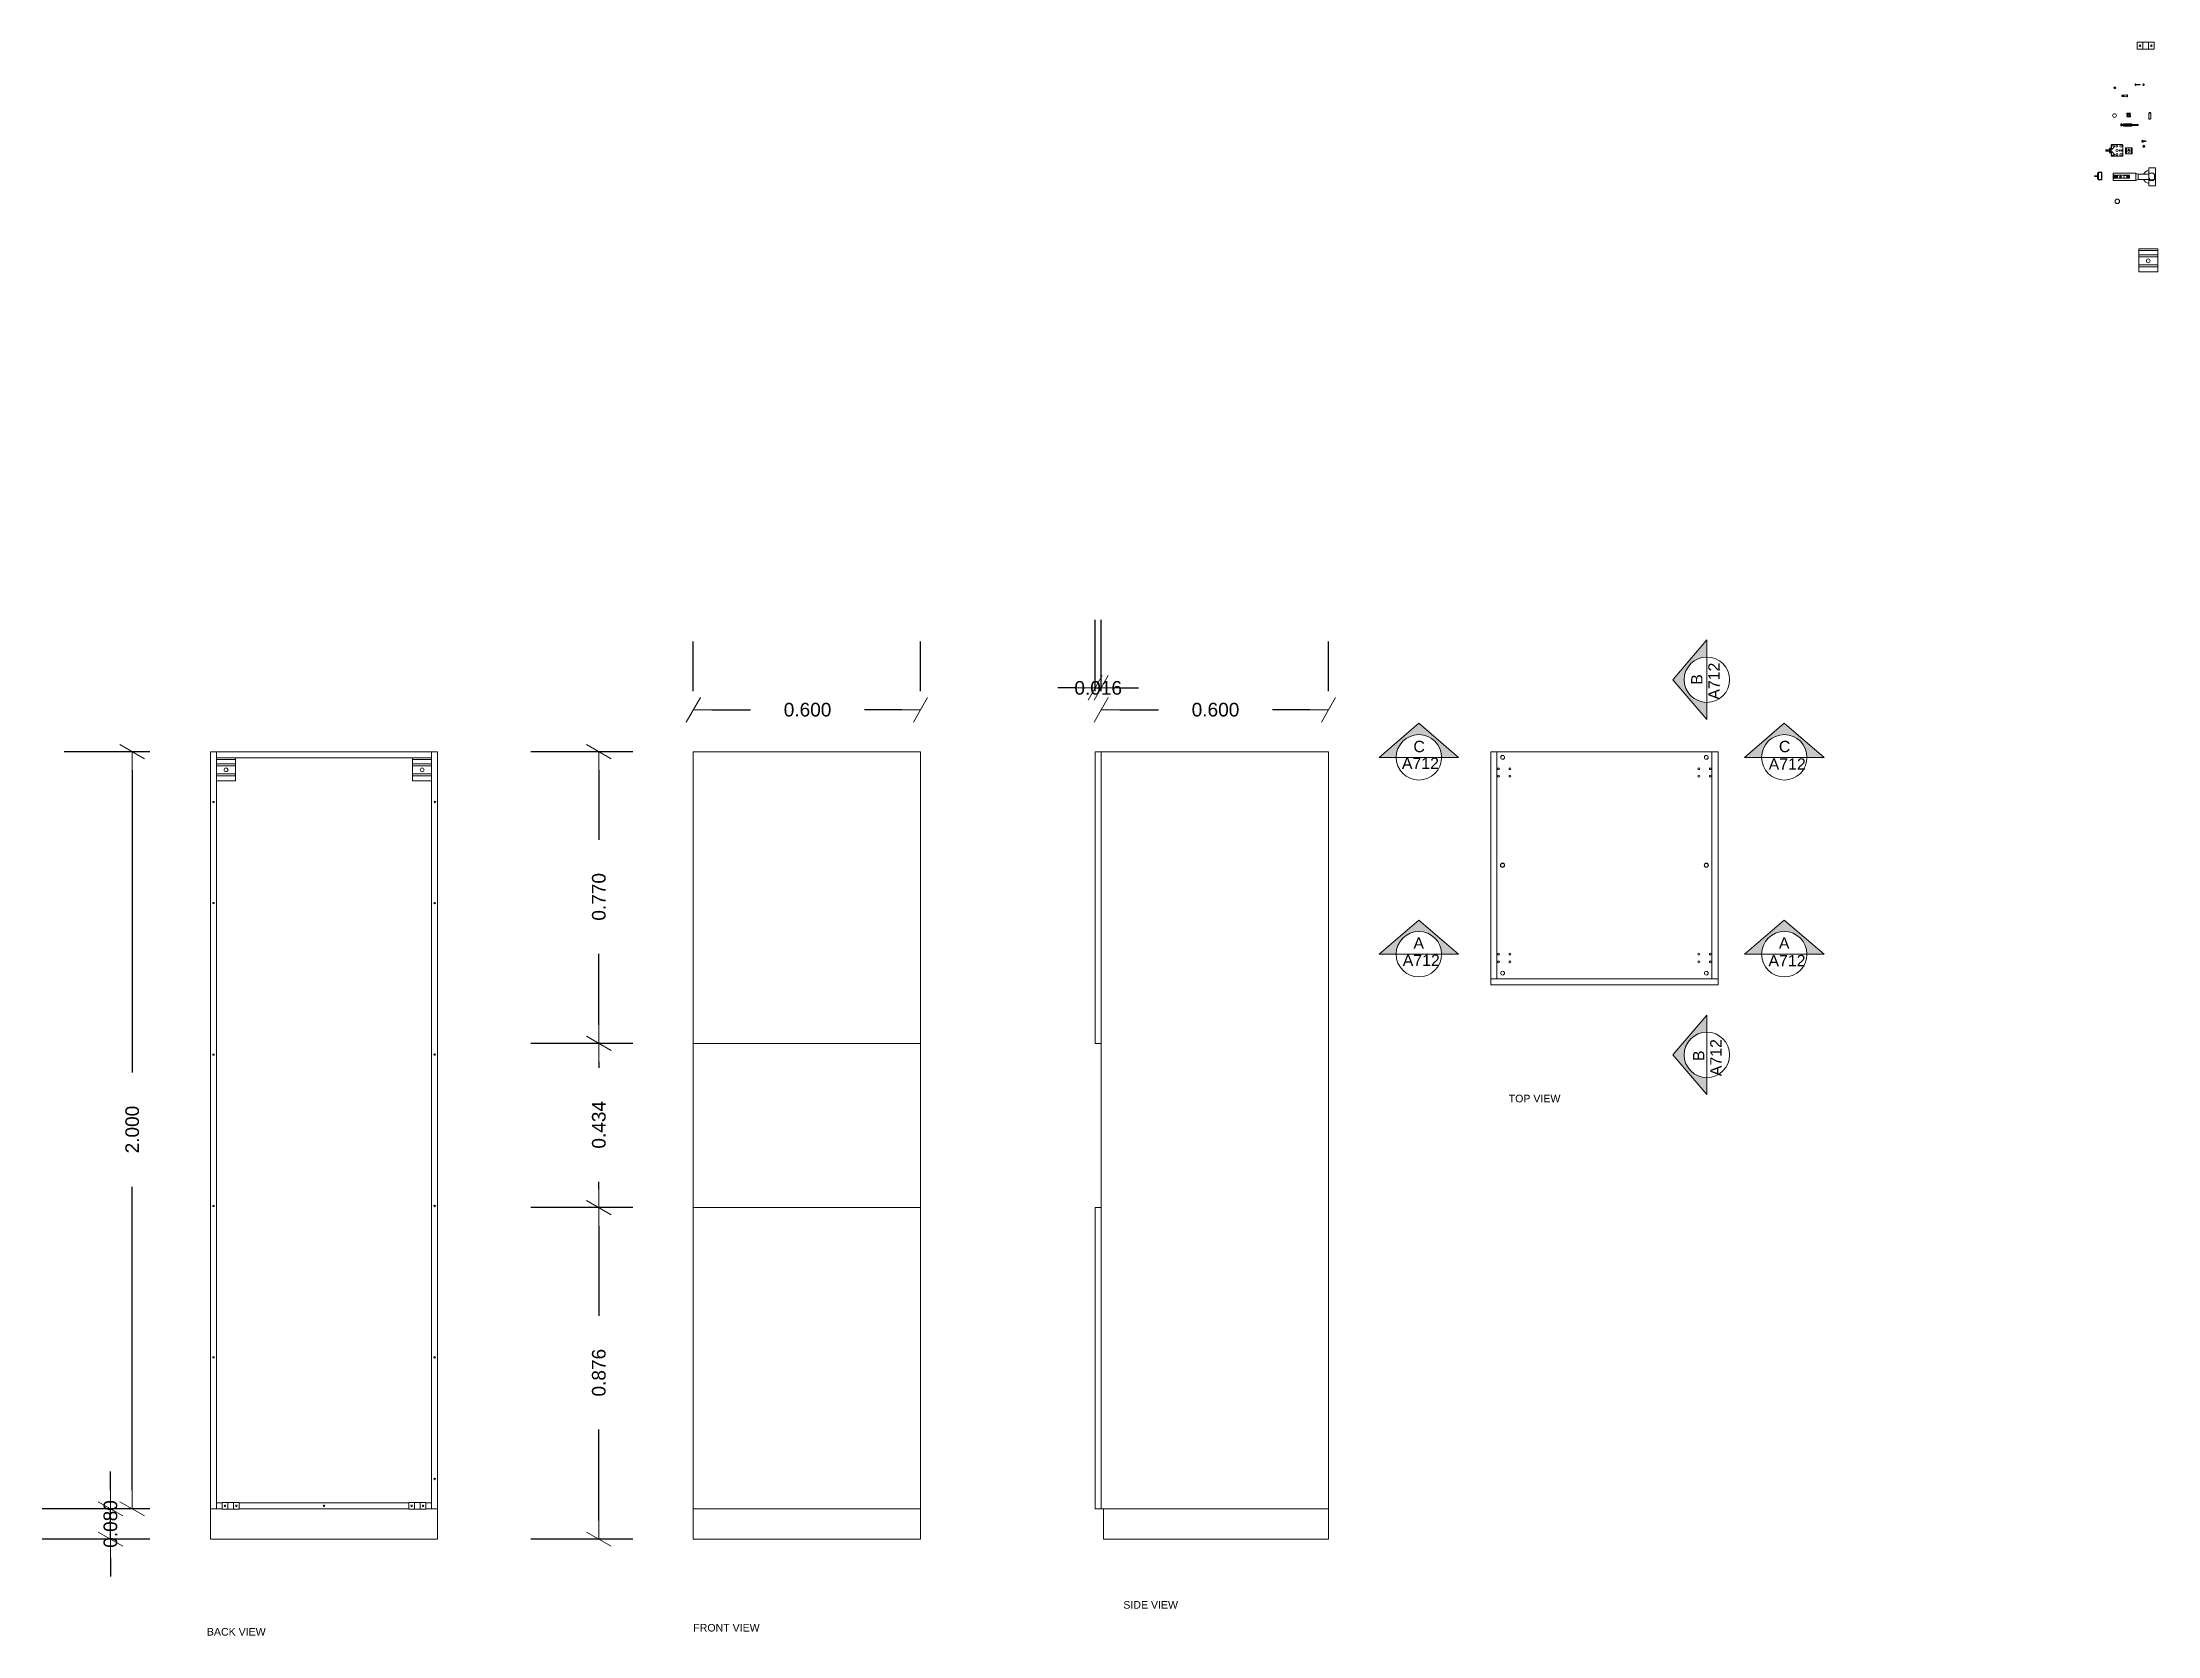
# Model space of a CAD drawing. Header units: centimetres. Extents: x -9.9 to 12.1, y -14.8 to 2.1.
# Drawn here: x -9.94 to -4.35, y -14.79 to -10.58 of the extents above; entities that cross this region are included whole.
import ezdxf

# ---------------------------------------------------------------- set-up
doc = ezdxf.new("R2010")
doc.units = ezdxf.units.CM
doc.header["$MEASUREMENT"] = 0
for name, color, linetype, lineweight in [('0_Num_Penna__7', 7, 'Continuous', 18), ('Layer1_Num_Penna__3', 3, 'Continuous', 18), ('symbol_Num_Penna__7', 7, 'Continuous', 18), ('VITE_Num_Penna__7', 7, 'Continuous', 18)]:
    doc.layers.add(name, color=color, linetype=linetype, lineweight=lineweight)
doc.layers.add('A-ANNO-DIMS', color=7, linetype='Continuous')
doc.styles.add('GENERATED_STYLE_1', font='Arial.ttf')
doc.dimstyles.new('GENERATED_STYLE__1', dxfattribs={"dimtxt": 0.036, "dimasz": 0.04914, "dimexe": 0.18, "dimexo": 0.16, "dimgap": 0.09, "dimtad": 0, "dimtih": 1, "dimtoh": 1, "dimdec": 3, "dimzin": 0, "dimdsep": 46, "dimtxsty": 'GENERATED_STYLE_1', "dimblk": 'ARROWHEAD_2', "dimblk1": 'ARROWHEAD_2', "dimblk2": 'ARROWHEAD_2', "dimcen": 0.09, "dimclrd": 3, "dimclre": 3, "dimclrt": 3, "dimadec": 0, "dimazin": 0, "dimtfac": 1, "dimtdec": 4, "dimtmove": 0, "dimatfit": 3, "dimfxl": 1, "dimtolj": 1, "dimtzin": 0, "dimarcsym": 0})
doc.dimstyles.new('GENERATED_STYLE__2', dxfattribs={"dimtxt": 0.036, "dimasz": 0.04914, "dimexe": 0.18, "dimexo": 0.16, "dimgap": 0.09, "dimtad": 0, "dimdec": 3, "dimzin": 0, "dimdsep": 46, "dimtxsty": 'GENERATED_STYLE_1', "dimblk": 'ARROWHEAD_2', "dimblk1": 'ARROWHEAD_2', "dimblk2": 'ARROWHEAD_2', "dimcen": 0.09, "dimclrd": 3, "dimclre": 3, "dimclrt": 3, "dimadec": 0, "dimazin": 0, "dimtfac": 1, "dimtdec": 4, "dimtmove": 0, "dimatfit": 3, "dimfxl": 1, "dimtolj": 1, "dimtzin": 0, "dimarcsym": 0})

msp = doc.modelspace()

# ---------------------------------------------------------------- texts
at = {"layer": 'Layer1_Num_Penna__3', "color": 3, "linetype": 'Continuous', "lineweight": 18, "char_height": 0.02, "attachment_point": 1, "style": 'GENERATED_STYLE_1'}
for s, insert in [('\\A1;TOP VIEW', (-6.0635, -13.3603)), ('\\A1;SIDE VIEW', (-7.0812, -14.6978)), ('\\A1;BACK VIEW', (-9.5015, -14.7689)), ('\\A1;FRONT VIEW', (-8.217, -14.7582))]:
    msp.add_mtext(s, dxfattribs=dict(at, insert=insert))
at = {"layer": 'symbol_Num_Penna__7', "color": 7, "linetype": 'Continuous', "lineweight": 18, "char_height": 0.03, "attachment_point": 3, "rotation": 90, "style": 'GENERATED_STYLE_1'}
for s, insert in [('\\A1;A712', (-5.5364, -12.2188)), ('\\A1;B', (-5.5817, -12.2493)), ('\\A1;A712', (-5.5313, -13.2133)), ('\\A1;B', (-5.5769, -13.2433))]:
    msp.add_mtext(s, dxfattribs=dict(at, insert=insert))
at = {"layer": 'symbol_Num_Penna__7', "color": 7, "linetype": 'Continuous', "lineweight": 18, "char_height": 0.03, "attachment_point": 1, "style": 'GENERATED_STYLE_1'}
for s, insert in [('\\A1;C', (-6.3151, -12.4254)), ('\\A1;C', (-5.3499, -12.4254)), ('\\A1;A712', (-6.3456, -12.4698)), ('\\A1;A712', (-5.3769, -12.4717)), ('\\A1;A', (-6.3151, -12.9447)), ('\\A1;A', (-5.3499, -12.9447)), ('\\A1;A712', (-6.3433, -12.9901)), ('\\A1;A712', (-5.3775, -12.991))]:
    msp.add_mtext(s, dxfattribs=dict(at, insert=insert))

# ---------------------------------------------------------------- blocks, each defined once
blk = doc.blocks.new('ARROWHEAD_2')
at = {"color": 0, "linetype": 'Continuous', "lineweight": 0}
for p, q in [((0, 0), (-1, 0)), ((-0.38, -0.66), (0.38, 0.66))]:
    blk.add_line(p, q, dxfattribs=at)
blk = doc.blocks.new('*D9')
at = {"layer": 'A-ANNO-DIMS', "color": 3, "linetype": 'Continuous', "lineweight": -2, "transparency": 16777216}
for p, q in [((-9.7562, -14.4049), (-9.7562, -14.3558)), ((-9.6521, -14.4541), (-9.9362, -14.4541)), ((-9.7562, -14.5341), (-9.7562, -14.4541)), ((-9.6521, -14.5341), (-9.9362, -14.5341)), ((-9.7562, -14.5832), (-9.7562, -14.6324))]:
    blk.add_line(p, q, dxfattribs=at)
at = {"layer": 'Defpoints', "color": 0, "linetype": 'Continuous', "transparency": 16777216}
for p in [(-9.7562, -14.4541), (-9.4921, -14.4541), (-9.4921, -14.5341)]:
    blk.add_point(p, dxfattribs=at)
at = {"layer": 'A-ANNO-DIMS', "color": 3, "linetype": 'Continuous', "lineweight": -2, "transparency": 16777216, "xscale": 0.04913996149449043, "yscale": 0.04913996149449043, "zscale": 0.04913996149449043}
for p, rotation in [((-9.7562, -14.4541), 270), ((-9.7562, -14.5341), 90)]:
    blk.add_blockref('ARROWHEAD_2', p, dxfattribs=dict(at, rotation=rotation))
at = {"layer": 'A-ANNO-DIMS', "color": 3, "linetype": 'Continuous', "lineweight": 18, "transparency": 16777216, "insert": (-9.7562, -14.4941), "char_height": 0.036, "attachment_point": 5, "rotation": 90, "style": 'GENERATED_STYLE_1'}
blk.add_mtext('\\A1;0.080', dxfattribs=at)
blk = doc.blocks.new('*D10')
at = {"layer": 'A-ANNO-DIMS', "color": 3, "linetype": 'Continuous', "lineweight": -2, "transparency": 16777216}
for p, q in [((-9.6521, -12.4541), (-9.8786, -12.4541)), ((-9.6986, -12.5032), (-9.6986, -13.3011)), ((-9.6986, -14.4049), (-9.6986, -13.6034)), ((-9.6521, -14.4541), (-9.8786, -14.4541))]:
    blk.add_line(p, q, dxfattribs=at)
at = {"layer": 'Defpoints', "color": 0, "linetype": 'Continuous', "transparency": 16777216}
for p in [(-9.6986, -12.4541), (-9.4921, -12.4541), (-9.4921, -14.4541)]:
    blk.add_point(p, dxfattribs=at)
at = {"layer": 'A-ANNO-DIMS', "color": 3, "linetype": 'Continuous', "lineweight": -2, "transparency": 16777216, "xscale": 0.04913996149449043, "yscale": 0.04913996149449043, "zscale": 0.04913996149449043}
for p, rotation in [((-9.6986, -12.4541), 90), ((-9.6986, -14.4541), 270)]:
    blk.add_blockref('ARROWHEAD_2', p, dxfattribs=dict(at, rotation=rotation))
at = {"layer": 'A-ANNO-DIMS', "color": 3, "linetype": 'Continuous', "lineweight": 18, "transparency": 16777216, "insert": (-9.6986, -13.4523), "char_height": 0.036, "attachment_point": 5, "rotation": 90, "style": 'GENERATED_STYLE_1'}
blk.add_mtext('\\A1;2.000', dxfattribs=at)
blk = doc.blocks.new('*D11')
at = {"layer": 'A-ANNO-DIMS', "color": 3, "linetype": 'Continuous', "lineweight": -2, "transparency": 16777216}
for p, q in [((-8.377, -13.6585), (-8.6463, -13.6585)), ((-8.4663, -13.7076), (-8.4663, -13.9441)), ((-8.4663, -14.4849), (-8.4663, -14.2449)), ((-8.377, -14.5341), (-8.6463, -14.5341))]:
    blk.add_line(p, q, dxfattribs=at)
at = {"layer": 'Defpoints', "color": 0, "linetype": 'Continuous', "transparency": 16777216}
for p in [(-8.4663, -13.6585), (-8.217, -13.6585), (-8.217, -14.5341)]:
    blk.add_point(p, dxfattribs=at)
at = {"layer": 'A-ANNO-DIMS', "color": 3, "linetype": 'Continuous', "lineweight": -2, "transparency": 16777216, "xscale": 0.04913996149449043, "yscale": 0.04913996149449043, "zscale": 0.04913996149449043}
for p, rotation in [((-8.4663, -13.6585), 90), ((-8.4663, -14.5341), 270)]:
    blk.add_blockref('ARROWHEAD_2', p, dxfattribs=dict(at, rotation=rotation))
at = {"layer": 'A-ANNO-DIMS', "color": 3, "linetype": 'Continuous', "lineweight": 18, "transparency": 16777216, "insert": (-8.4663, -14.0945), "char_height": 0.036, "attachment_point": 5, "rotation": 90, "style": 'GENERATED_STYLE_1'}
blk.add_mtext('\\A1;0.876', dxfattribs=at)
blk = doc.blocks.new('*D12')
at = {"layer": 'A-ANNO-DIMS', "color": 3, "linetype": 'Continuous', "lineweight": -2, "transparency": 16777216}
for p, q in [((-8.377, -13.2245), (-8.6463, -13.2245)), ((-8.4663, -13.2736), (-8.4663, -13.2893)), ((-8.4663, -13.6093), (-8.4663, -13.5901)), ((-8.377, -13.6585), (-8.6463, -13.6585))]:
    blk.add_line(p, q, dxfattribs=at)
at = {"layer": 'Defpoints', "color": 0, "linetype": 'Continuous', "transparency": 16777216}
for p in [(-8.4663, -13.2245), (-8.217, -13.2245), (-8.217, -13.6585)]:
    blk.add_point(p, dxfattribs=at)
at = {"layer": 'A-ANNO-DIMS', "color": 3, "linetype": 'Continuous', "lineweight": -2, "transparency": 16777216, "xscale": 0.04913996149449043, "yscale": 0.04913996149449043, "zscale": 0.04913996149449043}
for p, rotation in [((-8.4663, -13.2245), 90), ((-8.4663, -13.6585), 270)]:
    blk.add_blockref('ARROWHEAD_2', p, dxfattribs=dict(at, rotation=rotation))
at = {"layer": 'A-ANNO-DIMS', "color": 3, "linetype": 'Continuous', "lineweight": 18, "transparency": 16777216, "insert": (-8.4663, -13.4397), "char_height": 0.036, "attachment_point": 5, "rotation": 90, "style": 'GENERATED_STYLE_1'}
blk.add_mtext('\\A1;0.434', dxfattribs=at)
blk = doc.blocks.new('*D13')
at = {"layer": 'A-ANNO-DIMS', "color": 3, "linetype": 'Continuous', "lineweight": -2, "transparency": 16777216}
for p, q in [((-8.377, -12.4541), (-8.6463, -12.4541)), ((-8.4663, -12.5032), (-8.4663, -12.6871)), ((-8.4663, -13.1753), (-8.4663, -12.9879)), ((-8.377, -13.2245), (-8.6463, -13.2245))]:
    blk.add_line(p, q, dxfattribs=at)
at = {"layer": 'Defpoints', "color": 0, "linetype": 'Continuous', "transparency": 16777216}
for p in [(-8.4663, -12.4541), (-8.217, -12.4541), (-8.217, -13.2245)]:
    blk.add_point(p, dxfattribs=at)
at = {"layer": 'A-ANNO-DIMS', "color": 3, "linetype": 'Continuous', "lineweight": -2, "transparency": 16777216, "xscale": 0.04913996149449043, "yscale": 0.04913996149449043, "zscale": 0.04913996149449043}
for p, rotation in [((-8.4663, -12.4541), 90), ((-8.4663, -13.2245), 270)]:
    blk.add_blockref('ARROWHEAD_2', p, dxfattribs=dict(at, rotation=rotation))
at = {"layer": 'A-ANNO-DIMS', "color": 3, "linetype": 'Continuous', "lineweight": 18, "transparency": 16777216, "insert": (-8.4663, -12.8375), "char_height": 0.036, "attachment_point": 5, "rotation": 90, "style": 'GENERATED_STYLE_1'}
blk.add_mtext('\\A1;0.770', dxfattribs=at)
blk = doc.blocks.new('*D14')
at = {"layer": 'A-ANNO-DIMS', "color": 3, "linetype": 'Continuous', "lineweight": -2, "transparency": 16777216}
for p, q in [((-7.1556, -12.2941), (-7.1556, -12.1057)), ((-7.1396, -12.2941), (-7.1396, -12.1057)), ((-7.2048, -12.2857), (-7.2539, -12.2857)), ((-7.1556, -12.2857), (-7.1396, -12.2857)), ((-7.0905, -12.2857), (-7.0414, -12.2857))]:
    blk.add_line(p, q, dxfattribs=at)
at = {"layer": 'Defpoints', "color": 0, "linetype": 'Continuous', "transparency": 16777216}
for p in [(-7.1396, -12.2857), (-7.1556, -12.4541), (-7.1396, -12.4541)]:
    blk.add_point(p, dxfattribs=at)
at = {"layer": 'A-ANNO-DIMS', "color": 3, "linetype": 'Continuous', "lineweight": -2, "transparency": 16777216, "xscale": 0.04913996149449043, "yscale": 0.04913996149449043, "zscale": 0.04913996149449043}
blk.add_blockref('ARROWHEAD_2', (-7.1556, -12.2857), dxfattribs=at)
at = {"layer": 'A-ANNO-DIMS', "color": 3, "linetype": 'Continuous', "lineweight": -2, "transparency": 16777216, "xscale": 0.04913996149449043, "yscale": 0.04913996149449043, "zscale": 0.04913996149449043, "rotation": 180}
blk.add_blockref('ARROWHEAD_2', (-7.1396, -12.2857), dxfattribs=at)
at = {"layer": 'A-ANNO-DIMS', "color": 3, "linetype": 'Continuous', "lineweight": 18, "transparency": 16777216, "insert": (-7.1476, -12.2857), "char_height": 0.036, "attachment_point": 5, "style": 'GENERATED_STYLE_1'}
blk.add_mtext('\\A1;0.016', dxfattribs=at)
blk = doc.blocks.new('*D15')
at = {"layer": 'A-ANNO-DIMS', "color": 3, "linetype": 'Continuous', "lineweight": -2, "transparency": 16777216}
for p, q in [((-7.1396, -12.2941), (-7.1396, -12.1633)), ((-6.5396, -12.2941), (-6.5396, -12.1633)), ((-7.0905, -12.3433), (-6.9882, -12.3433)), ((-6.5888, -12.3433), (-6.6874, -12.3433))]:
    blk.add_line(p, q, dxfattribs=at)
at = {"layer": 'Defpoints', "color": 0, "linetype": 'Continuous', "transparency": 16777216}
for p in [(-6.5396, -12.3433), (-7.1396, -12.4541), (-6.5396, -12.4541)]:
    blk.add_point(p, dxfattribs=at)
at = {"layer": 'A-ANNO-DIMS', "color": 3, "linetype": 'Continuous', "lineweight": -2, "transparency": 16777216, "xscale": 0.04913996149449043, "yscale": 0.04913996149449043, "zscale": 0.04913996149449043, "rotation": 180}
blk.add_blockref('ARROWHEAD_2', (-7.1396, -12.3433), dxfattribs=at)
at = {"layer": 'A-ANNO-DIMS', "color": 3, "linetype": 'Continuous', "lineweight": -2, "transparency": 16777216, "xscale": 0.04913996149449043, "yscale": 0.04913996149449043, "zscale": 0.04913996149449043}
blk.add_blockref('ARROWHEAD_2', (-6.5396, -12.3433), dxfattribs=at)
at = {"layer": 'A-ANNO-DIMS', "color": 3, "linetype": 'Continuous', "lineweight": 18, "transparency": 16777216, "insert": (-6.8378, -12.3433), "char_height": 0.036, "attachment_point": 5, "style": 'GENERATED_STYLE_1'}
blk.add_mtext('\\A1;0.600', dxfattribs=at)
blk = doc.blocks.new('*D16')
at = {"layer": 'A-ANNO-DIMS', "color": 3, "linetype": 'Continuous', "lineweight": -2, "transparency": 16777216}
for p, q in [((-8.217, -12.2941), (-8.217, -12.1633)), ((-7.617, -12.2941), (-7.617, -12.1633)), ((-8.1679, -12.3433), (-8.0656, -12.3433)), ((-7.6662, -12.3433), (-7.7648, -12.3433))]:
    blk.add_line(p, q, dxfattribs=at)
at = {"layer": 'Defpoints', "color": 0, "linetype": 'Continuous', "transparency": 16777216}
for p in [(-7.617, -12.3433), (-8.217, -12.4541), (-7.617, -12.4541)]:
    blk.add_point(p, dxfattribs=at)
at = {"layer": 'A-ANNO-DIMS', "color": 3, "linetype": 'Continuous', "lineweight": -2, "transparency": 16777216, "xscale": 0.04913996149449043, "yscale": 0.04913996149449043, "zscale": 0.04913996149449043, "rotation": 180}
blk.add_blockref('ARROWHEAD_2', (-8.217, -12.3433), dxfattribs=at)
at = {"layer": 'A-ANNO-DIMS', "color": 3, "linetype": 'Continuous', "lineweight": -2, "transparency": 16777216, "xscale": 0.04913996149449043, "yscale": 0.04913996149449043, "zscale": 0.04913996149449043}
blk.add_blockref('ARROWHEAD_2', (-7.617, -12.3433), dxfattribs=at)
at = {"layer": 'A-ANNO-DIMS', "color": 3, "linetype": 'Continuous', "lineweight": 18, "transparency": 16777216, "insert": (-7.9152, -12.3433), "char_height": 0.036, "attachment_point": 5, "style": 'GENERATED_STYLE_1'}
blk.add_mtext('\\A1;0.600', dxfattribs=at)

# ---------------------------------------------------------------- dimensions: what is measured, and where the dimension line sits
at = {"layer": 'A-ANNO-DIMS', "color": 3, "linetype": 'Continuous', "lineweight": 18}
for base, p1, p2, picture, middle in [((-7.1396, -12.2857), (-7.1556, -12.4541), (-7.1396, -12.4541), '*D14', (-7.1476, -12.2857)), ((-7.617, -12.3433), (-8.217, -12.4541), (-7.617, -12.4541), '*D16', (-7.9152, -12.3433)), ((-6.5396, -12.3433), (-7.1396, -12.4541), (-6.5396, -12.4541), '*D15', (-6.8378, -12.3433))]:
    dim = msp.add_linear_dim(base=base, p1=p1, p2=p2, dimstyle='GENERATED_STYLE__1', dxfattribs=at)
    dim.commit()
    dim.dimension.update_dxf_attribs({"geometry": picture, "text_midpoint": middle, "dimtype": 160})
for base, p1, p2, picture, middle in [((-9.6986, -12.4541), (-9.4921, -14.4541), (-9.4921, -12.4541), '*D10', (-9.6986, -13.4523)), ((-8.4663, -12.4541), (-8.217, -13.2245), (-8.217, -12.4541), '*D13', (-8.4663, -12.8375)), ((-8.4663, -13.2245), (-8.217, -13.6585), (-8.217, -13.2245), '*D12', (-8.4663, -13.4397)), ((-8.4663, -13.6585), (-8.217, -14.5341), (-8.217, -13.6585), '*D11', (-8.4663, -14.0945)), ((-9.7562, -14.4541), (-9.4921, -14.5341), (-9.4921, -14.4541), '*D9', (-9.7562, -14.4941))]:
    dim = msp.add_linear_dim(base=base, p1=p1, p2=p2, angle=90, dimstyle='GENERATED_STYLE__2', dxfattribs=at)
    dim.commit()
    dim.dimension.update_dxf_attribs({"geometry": picture, "text_midpoint": middle, "dimtype": 160, "text_rotation": 90})

# ---------------------------------------------------------------- hatches: boundary and pattern name
at = {"layer": 'symbol_Num_Penna__7', "linetype": 'Continuous', "lineweight": 18}
for points in [[(-5.5402, -12.324, -1), (-5.5402, -12.204), (-5.5402, -12.159), (-5.6302, -12.264), (-5.5402, -12.369)], [(-6.2407, -12.4691), (-6.1957, -12.4691), (-6.3007, -12.3791), (-6.4057, -12.4691), (-6.3607, -12.4691, -1)], [(-5.3957, -12.4691, -1), (-5.2757, -12.4691), (-5.2307, -12.4691), (-5.3357, -12.3791), (-5.4407, -12.4691)], [(-6.2407, -12.989), (-6.1957, -12.989), (-6.3007, -12.899), (-6.4057, -12.989), (-6.3607, -12.989, -1)], [(-5.3957, -12.989, -1), (-5.2757, -12.989), (-5.2307, -12.989), (-5.3357, -12.899), (-5.4407, -12.989)], [(-5.5402, -13.1949), (-5.5402, -13.1499), (-5.6302, -13.2549), (-5.5402, -13.3599), (-5.5402, -13.3149, -1)]]:
    msp.add_hatch(color=7, dxfattribs=at).paths.add_polyline_path(points)

# ---------------------------------------------------------------- linework, layer by layer
at = {"layer": '0_Num_Penna__7', "color": 7, "linetype": 'Continuous', "lineweight": 18}
for p, q in [((-9.4761, -12.4541), (-9.4761, -14.4541)), ((-8.9081, -12.4541), (-8.9081, -14.4541)), ((-8.217, -12.4541), (-8.217, -13.2245)), ((-7.1396, -13.2341), (-7.1396, -12.4541)), ((-6.0946, -12.4541), (-6.1106, -12.4541)), ((-6.1106, -12.4541), (-6.1106, -13.0541)), ((-5.5106, -12.4541), (-5.5266, -12.4541)), ((-5.5106, -13.0541), (-5.5106, -12.4541)), ((-9.4761, -12.4701), (-8.9081, -12.4701)), ((-6.1106, -13.0541), (-6.0946, -13.0541)), ((-6.1106, -13.0701), (-6.1106, -13.0541)), ((-5.5106, -13.0701), (-6.1106, -13.0701)), ((-5.5266, -13.0541), (-5.5106, -13.0541)), ((-5.5106, -13.0541), (-5.5106, -13.0701)), ((-8.217, -13.2245), (-7.617, -13.2245)), ((-7.1556, -13.2245), (-7.1396, -13.2245)), ((-7.1396, -13.2341), (-7.1396, -13.6691)), ((-7.617, -13.6585), (-8.217, -13.6585)), ((-7.1556, -13.6585), (-7.1396, -13.6585)), ((-7.1396, -13.6691), (-7.1396, -14.4541)), ((-9.4921, -14.4541), (-9.4611, -14.4541)), ((-9.4921, -14.4541), (-9.4761, -14.4541)), ((-9.4761, -14.4381), (-9.4611, -14.4381)), ((-9.4161, -14.4381), (-8.9681, -14.4381)), ((-9.4161, -14.4541), (-8.9681, -14.4541)), ((-8.9231, -14.4381), (-8.9081, -14.4381)), ((-8.9231, -14.4541), (-8.8921, -14.4541)), ((-8.217, -14.4541), (-7.617, -14.4541)), ((-7.1556, -14.4541), (-7.1196, -14.4541)), ((-7.1334, -14.4541), (-7.1334, -14.5341)), ((-7.1196, -14.4541), (-6.5396, -14.4541))]:
    msp.add_line(p, q, dxfattribs=at)
at = {"layer": '0_Num_Penna__7', "color": 7, "linetype": 'Continuous', "lineweight": 18, "flags": 128}
for points in [[(-9.4921, -14.5341), (-8.8921, -14.5341), (-8.8921, -12.4541), (-9.4921, -12.4541)], [(-8.217, -14.5341), (-7.617, -14.5341), (-7.617, -12.4541), (-8.217, -12.4541)], [(-6.0946, -13.0541), (-5.5266, -13.0541), (-5.5266, -12.4541), (-6.0946, -12.4541)]]:
    msp.add_lwpolyline(points, close=True, dxfattribs=at)
for points in [[(-7.1334, -14.5341), (-6.5396, -14.5341), (-6.5396, -12.4541), (-7.1556, -12.4541), (-7.1556, -13.2245)], [(-7.1556, -13.6585), (-7.1556, -14.4541)]]:
    msp.add_lwpolyline(points, dxfattribs=at)
at = {"layer": '0_Num_Penna__7', "color": 7, "linetype": 'Continuous', "lineweight": 18}
for centre, radius in [((-6.0901, -12.499), 0.0025), ((-6.0601, -12.499), 0.0025), ((-5.5611, -12.499), 0.0025), ((-5.5311, -12.499), 0.0025), ((-6.0901, -12.519), 0.0025), ((-6.0601, -12.519), 0.0025), ((-5.5611, -12.519), 0.0025), ((-5.5311, -12.519), 0.0025), ((-6.0798, -12.7541), 0.0056), ((-5.5416, -12.7541), 0.0056), ((-6.0901, -12.9891), 0.0025), ((-6.0901, -13.0091), 0.0025), ((-6.0601, -12.9891), 0.0025), ((-6.0601, -13.0091), 0.0025), ((-5.5611, -12.9891), 0.0025), ((-5.5611, -13.0091), 0.0025), ((-5.5311, -12.9891), 0.0025), ((-5.5311, -13.0091), 0.0025)]:
    msp.add_circle(centre, radius, dxfattribs=at)
at = {"layer": 'symbol_Num_Penna__7', "color": 7, "linetype": 'Continuous', "lineweight": 18}
for p, q in [((-5.5402, -12.159), (-5.6302, -12.264)), ((-5.5402, -12.264), (-5.5402, -12.159)), ((-5.5402, -12.369), (-5.6302, -12.264)), ((-5.5402, -12.264), (-5.5402, -12.369)), ((-6.4057, -12.4691), (-6.3007, -12.3791)), ((-6.1957, -12.4691), (-6.3007, -12.3791)), ((-5.4407, -12.4691), (-5.3357, -12.3791)), ((-5.2307, -12.4691), (-5.3357, -12.3791)), ((-6.3007, -12.4691), (-6.4057, -12.4691)), ((-6.3007, -12.4691), (-6.1957, -12.4691)), ((-5.3357, -12.4691), (-5.4407, -12.4691)), ((-5.3357, -12.4691), (-5.2307, -12.4691)), ((-6.4057, -12.989), (-6.3007, -12.899)), ((-6.1957, -12.989), (-6.3007, -12.899)), ((-5.4407, -12.989), (-5.3357, -12.899)), ((-5.2307, -12.989), (-5.3357, -12.899)), ((-6.3007, -12.989), (-6.4057, -12.989)), ((-6.3007, -12.989), (-6.1957, -12.989)), ((-5.3357, -12.989), (-5.4407, -12.989)), ((-5.3357, -12.989), (-5.2307, -12.989)), ((-5.5402, -13.1499), (-5.6302, -13.2549)), ((-5.5402, -13.2549), (-5.5402, -13.1499)), ((-5.5402, -13.3599), (-5.6302, -13.2549)), ((-5.5402, -13.2549), (-5.5402, -13.3599))]:
    msp.add_line(p, q, dxfattribs=at)
for centre in [(-5.5402, -12.264), (-6.3007, -12.4691), (-5.3357, -12.4691), (-6.3007, -12.989), (-5.3357, -12.989), (-5.5402, -13.2549)]:
    msp.add_circle(centre, 0.06, dxfattribs=at)
at = {"layer": 'VITE_Num_Penna__7', "color": 7, "linetype": 'Continuous', "lineweight": 18}
for p, q in [((-4.3887, -10.5802), (-4.3887, -10.5982)), ((-4.3737, -10.5982), (-4.3737, -10.5802)), ((-4.4632, -10.6998), (-4.4642, -10.6998)), ((-4.4642, -10.6998), (-4.4642, -10.7005)), ((-4.4642, -10.7005), (-4.4632, -10.7005)), ((-4.4632, -10.6998), (-4.4632, -10.6987)), ((-4.4632, -10.6987), (-4.4628, -10.6987)), ((-4.4632, -10.7016), (-4.4632, -10.7005)), ((-4.4624, -10.7016), (-4.4632, -10.7016)), ((-4.4628, -10.6987), (-4.4624, -10.6987)), ((-4.4624, -10.6987), (-4.4624, -10.6998)), ((-4.4613, -10.6998), (-4.4624, -10.6998)), ((-4.4624, -10.7005), (-4.4624, -10.7016)), ((-4.4624, -10.7005), (-4.4613, -10.7005)), ((-4.4613, -10.7002), (-4.4613, -10.6998)), ((-4.4613, -10.7005), (-4.4613, -10.7)), ((-4.4444, -10.7201), (-4.4379, -10.7201)), ((-4.4444, -10.7201), (-4.4444, -10.7231)), ((-4.4444, -10.7231), (-4.4379, -10.7231)), ((-4.4419, -10.7191), (-4.4437, -10.7241)), ((-4.4409, -10.7191), (-4.4427, -10.7241)), ((-4.4399, -10.7191), (-4.4417, -10.7241)), ((-4.4389, -10.7191), (-4.4407, -10.7241)), ((-4.4379, -10.7191), (-4.4397, -10.7241)), ((-4.4379, -10.7191), (-4.4379, -10.7241)), ((-4.4379, -10.7191), (-4.4314, -10.7201)), ((-4.4314, -10.7231), (-4.4379, -10.7241)), ((-4.4314, -10.7201), (-4.4314, -10.7231)), ((-4.4079, -10.6918), (-4.3959, -10.6918)), ((-4.4079, -10.6928), (-4.3959, -10.6928)), ((-4.4077, -10.6918), (-4.4077, -10.6928)), ((-4.4075, -10.6918), (-4.4075, -10.6928)), ((-4.4073, -10.6918), (-4.4073, -10.6928)), ((-4.4071, -10.6918), (-4.4071, -10.6928)), ((-4.4069, -10.6918), (-4.4069, -10.6928)), ((-4.4067, -10.6918), (-4.4067, -10.6928)), ((-4.4065, -10.6918), (-4.4065, -10.6928)), ((-4.4063, -10.6918), (-4.4063, -10.6928)), ((-4.4061, -10.6918), (-4.4061, -10.6928)), ((-4.3959, -10.6918), (-4.3954, -10.6923)), ((-4.3959, -10.6918), (-4.3959, -10.6928)), ((-4.3959, -10.6928), (-4.3954, -10.6923)), ((-4.4311, -10.7678), (-4.4311, -10.7728)), ((-4.4311, -10.7678), (-4.4211, -10.7678)), ((-4.4311, -10.7685), (-4.4251, -10.7685)), ((-4.4311, -10.7723), (-4.4251, -10.7723)), ((-4.4311, -10.7728), (-4.4243, -10.7728)), ((-4.4311, -10.7764), (-4.4311, -10.7774)), ((-4.4311, -10.7764), (-4.4243, -10.7764)), ((-4.4311, -10.7774), (-4.4211, -10.7774)), ((-4.4296, -10.7685), (-4.4296, -10.7723)), ((-4.4296, -10.7728), (-4.4296, -10.7764)), ((-4.429, -10.7692), (-4.429, -10.7715)), ((-4.429, -10.7692), (-4.4257, -10.7692)), ((-4.429, -10.7715), (-4.4257, -10.7715)), ((-4.4257, -10.7692), (-4.4257, -10.7715)), ((-4.4251, -10.7723), (-4.4251, -10.7685)), ((-4.4247, -10.7685), (-4.4211, -10.7685)), ((-4.4247, -10.7723), (-4.4247, -10.7685)), ((-4.4247, -10.7723), (-4.4211, -10.7723)), ((-4.4226, -10.7685), (-4.4226, -10.7723)), ((-4.4211, -10.7678), (-4.4211, -10.7685)), ((-4.4211, -10.7723), (-4.4211, -10.7774)), ((-4.373, -10.7672), (-4.3717, -10.766)), ((-4.373, -10.782), (-4.3717, -10.7832)), ((-4.368, -10.7672), (-4.3692, -10.766)), ((-4.3692, -10.7832), (-4.368, -10.782)), ((-4.4469, -10.7959), (-4.4469, -10.8012)), ((-4.4469, -10.7959), (-4.4444, -10.7959)), ((-4.4469, -10.8012), (-4.4444, -10.8012)), ((-4.4444, -10.8012), (-4.4444, -10.7959)), ((-4.4444, -10.7976), (-4.4394, -10.7976)), ((-4.4444, -10.7996), (-4.4394, -10.7996)), ((-4.4394, -10.8016), (-4.4394, -10.7956)), ((-4.4394, -10.7956), (-4.4379, -10.7968)), ((-4.4394, -10.7956), (-4.4174, -10.7956)), ((-4.4394, -10.8016), (-4.438, -10.8003)), ((-4.4394, -10.8016), (-4.4174, -10.8016)), ((-4.4182, -10.7961), (-4.4388, -10.7961)), ((-4.4388, -10.8011), (-4.4181, -10.8011)), ((-4.438, -10.8003), (-4.4194, -10.8003)), ((-4.4379, -10.7968), (-4.4194, -10.7968)), ((-4.4374, -10.7986), (-4.4373, -10.7986)), ((-4.4364, -10.7976), (-4.4204, -10.7976)), ((-4.4204, -10.7996), (-4.4364, -10.7996)), ((-4.4194, -10.7968), (-4.4174, -10.7956)), ((-4.4194, -10.7966), (-4.4193, -10.7966)), ((-4.4194, -10.7986), (-4.4193, -10.7986)), ((-4.4194, -10.8003), (-4.4174, -10.8016)), ((-4.4174, -10.8016), (-4.4174, -10.7956)), ((-4.4147, -10.7962), (-4.4161, -10.801)), ((-4.4132, -10.7962), (-4.4146, -10.801)), ((-4.4117, -10.7962), (-4.4131, -10.801)), ((-4.4102, -10.7962), (-4.4116, -10.801)), ((-4.4088, -10.7962), (-4.4102, -10.801)), ((-4.4073, -10.7962), (-4.4087, -10.801)), ((-4.4058, -10.7962), (-4.4072, -10.801)), ((-4.4043, -10.7962), (-4.4057, -10.801)), ((-4.4028, -10.7962), (-4.4042, -10.801)), ((-4.4014, -10.8), (-4.4014, -10.7971)), ((-4.4863, -10.8644), (-4.4863, -10.8676)), ((-4.4859, -10.8687), (-4.4843, -10.8633)), ((-4.4842, -10.8687), (-4.4827, -10.8633)), ((-4.4826, -10.8687), (-4.481, -10.8633)), ((-4.4809, -10.8687), (-4.4793, -10.8633)), ((-4.4765, -10.861), (-4.4777, -10.8644)), ((-4.4765, -10.871), (-4.4777, -10.8676)), ((-4.4755, -10.861), (-4.4765, -10.861)), ((-4.4755, -10.871), (-4.4765, -10.871)), ((-4.476, -10.8605), (-4.476, -10.8593)), ((-4.476, -10.8605), (-4.4727, -10.8605)), ((-4.476, -10.866), (-4.4755, -10.8655)), ((-4.4755, -10.8666), (-4.476, -10.866)), ((-4.476, -10.8716), (-4.4727, -10.8716)), ((-4.476, -10.8716), (-4.476, -10.8727)), ((-4.4749, -10.8716), (-4.4749, -10.8605)), ((-4.4727, -10.8605), (-4.4727, -10.8716)), ((-4.3897, -10.841), (-4.3913, -10.841)), ((-4.3913, -10.8421), (-4.3897, -10.8422)), ((-4.3909, -10.8396), (-4.3897, -10.841)), ((-4.3897, -10.8422), (-4.3909, -10.8436)), ((-4.3883, -10.8406), (-4.3904, -10.8386)), ((-4.3904, -10.8446), (-4.3883, -10.8425)), ((-4.3889, -10.8431), (-4.3889, -10.8401)), ((-4.3887, -10.8399), (-4.3868, -10.8432)), ((-4.3883, -10.8406), (-4.3883, -10.8425)), ((-4.3883, -10.8406), (-4.3813, -10.8406)), ((-4.3883, -10.8425), (-4.3813, -10.8425)), ((-4.3868, -10.8545), (-4.3882, -10.8545)), ((-4.3882, -10.8545), (-4.3882, -10.8555)), ((-4.3882, -10.8555), (-4.3868, -10.8555)), ((-4.3875, -10.8399), (-4.3856, -10.8432)), ((-4.3868, -10.8545), (-4.3868, -10.853)), ((-4.3868, -10.853), (-4.3862, -10.853)), ((-4.3868, -10.857), (-4.3868, -10.8555)), ((-4.3858, -10.857), (-4.3868, -10.857)), ((-4.3863, -10.8399), (-4.3843, -10.8432)), ((-4.3862, -10.853), (-4.3857, -10.853)), ((-4.3857, -10.857), (-4.3858, -10.857)), ((-4.3857, -10.853), (-4.3857, -10.8545)), ((-4.3842, -10.8545), (-4.3857, -10.8545)), ((-4.3857, -10.8555), (-4.3857, -10.857)), ((-4.3857, -10.8555), (-4.3842, -10.8555)), ((-4.3851, -10.8399), (-4.3831, -10.8432)), ((-4.3842, -10.855), (-4.3842, -10.8545)), ((-4.3842, -10.8555), (-4.3842, -10.8547)), ((-4.3838, -10.8399), (-4.3819, -10.8432)), ((-4.3813, -10.8406), (-4.3803, -10.8416)), ((-4.3813, -10.8425), (-4.3803, -10.8416)), ((-4.5154, -10.9326), (-4.5163, -10.9336)), ((-4.5154, -10.9346), (-4.5163, -10.9336)), ((-4.5084, -10.9326), (-4.5154, -10.9326)), ((-4.5084, -10.9346), (-4.5154, -10.9346)), ((-4.5128, -10.9353), (-4.5148, -10.9319)), ((-4.5116, -10.9353), (-4.5135, -10.9319)), ((-4.5104, -10.9353), (-4.5123, -10.9319)), ((-4.5092, -10.9353), (-4.5111, -10.9319)), ((-4.5084, -10.9346), (-4.5084, -10.9326)), ((-4.4634, -10.9315), (-4.4634, -10.9391)), ((-4.4627, -10.9315), (-4.4627, -10.9391)), ((-4.4607, -10.9315), (-4.4607, -10.9391)), ((-4.4601, -10.9315), (-4.4601, -10.9391)), ((-4.4484, -10.9351), (-4.4498, -10.9351)), ((-4.4498, -10.9351), (-4.4498, -10.9361)), ((-4.4498, -10.9361), (-4.4484, -10.9361)), ((-4.4484, -10.9351), (-4.4484, -10.9336)), ((-4.4484, -10.9336), (-4.4478, -10.9336)), ((-4.4484, -10.9376), (-4.4484, -10.9361)), ((-4.4474, -10.9376), (-4.4484, -10.9376)), ((-4.4478, -10.9336), (-4.4473, -10.9336)), ((-4.4473, -10.9376), (-4.4474, -10.9376)), ((-4.4473, -10.9336), (-4.4473, -10.9351)), ((-4.4458, -10.9351), (-4.4473, -10.9351)), ((-4.4473, -10.9361), (-4.4473, -10.9376)), ((-4.4473, -10.9361), (-4.4458, -10.9361)), ((-4.4458, -10.9356), (-4.4458, -10.9351)), ((-4.4458, -10.9361), (-4.4458, -10.9354)), ((-4.4273, -10.9351), (-4.4287, -10.9351)), ((-4.4287, -10.9351), (-4.4287, -10.9361)), ((-4.4287, -10.9361), (-4.4273, -10.9361)), ((-4.4273, -10.9351), (-4.4273, -10.9336)), ((-4.4273, -10.9336), (-4.4267, -10.9336)), ((-4.4273, -10.9376), (-4.4273, -10.9361)), ((-4.4263, -10.9376), (-4.4273, -10.9376)), ((-4.4267, -10.9336), (-4.4262, -10.9336)), ((-4.4262, -10.9376), (-4.4263, -10.9376)), ((-4.4262, -10.9336), (-4.4262, -10.9351)), ((-4.4247, -10.9351), (-4.4262, -10.9351)), ((-4.4262, -10.9361), (-4.4262, -10.9376)), ((-4.4262, -10.9361), (-4.4247, -10.9361)), ((-4.4247, -10.9356), (-4.4247, -10.9351)), ((-4.4247, -10.9361), (-4.4247, -10.9354)), ((-4.4043, -10.9273), (-4.4015, -10.9289)), ((-4.4043, -10.9441), (-4.4015, -10.9425)), ((-4.3731, -10.9385), (-4.37, -10.9424)), ((-4.37, -10.9424), (-4.3584, -10.9422)), ((-4.3614, -10.9261), (-4.3584, -10.9291)), ((-4.3614, -10.9453), (-4.3584, -10.9422)), ((-4.3995, -11.1304), (-4.3495, -11.1304)), ((-4.3995, -11.1681), (-4.3515, -11.1681)), ((-4.3995, -11.1731), (-4.3495, -11.1731)), ((-9.4761, -12.4751), (-9.4261, -12.4751)), ((-9.4761, -12.5127), (-9.4281, -12.5127)), ((-8.9581, -12.4751), (-8.9081, -12.4751)), ((-8.9581, -12.5127), (-8.9101, -12.5127)), ((-9.4761, -12.5177), (-9.4261, -12.5177)), ((-8.9581, -12.5177), (-8.9081, -12.5177)), ((-9.4461, -14.4371), (-9.4461, -14.4551)), ((-9.4311, -14.4551), (-9.4311, -14.4371)), ((-8.9531, -14.4371), (-8.9531, -14.4551)), ((-8.9381, -14.4551), (-8.9381, -14.4371))]:
    msp.add_line(p, q, dxfattribs=at)
at = {"layer": 'VITE_Num_Penna__7', "color": 7, "linetype": 'Continuous', "lineweight": 18, "flags": 128}
for points in [[(-4.4037, -10.5982), (-4.3587, -10.5982), (-4.3587, -10.5802), (-4.4037, -10.5802)], [(-4.4314, -10.7191), (-4.4314, -10.7241), (-4.4294, -10.7241), (-4.4294, -10.7191)], [(-4.4089, -10.6943), (-4.4079, -10.6943), (-4.4079, -10.6903), (-4.4089, -10.6903)], [(-4.373, -10.782), (-4.368, -10.782), (-4.368, -10.7672), (-4.373, -10.7672)], [(-4.4348, -10.8586), (-4.4171, -10.8586), (-4.4171, -10.875), (-4.4348, -10.875)], [(-4.4275, -10.8642), (-4.4244, -10.8642), (-4.4244, -10.8647), (-4.4275, -10.8647)], [(-4.5068, -10.9283), (-4.5084, -10.9283), (-4.5084, -10.9261), (-4.5068, -10.9261)], [(-4.5068, -10.9283), (-4.5084, -10.9283), (-4.5084, -10.9388), (-4.5068, -10.9388)], [(-4.5068, -10.941), (-4.5084, -10.941), (-4.5084, -10.9388), (-4.5068, -10.9388)], [(-4.4973, -10.9236), (-4.5068, -10.9236), (-4.5068, -10.9436), (-4.4973, -10.9436)], [(-4.4983, -10.9246), (-4.5058, -10.9246), (-4.5058, -10.9426), (-4.4983, -10.9426)], [(-4.467, -10.9457), (-4.407, -10.9457), (-4.407, -10.9257), (-4.467, -10.9257)], [(-4.4554, -10.9315), (-4.4236, -10.9315), (-4.4236, -10.9391), (-4.4554, -10.9391)], [(-4.4386, -10.932), (-4.4308, -10.932), (-4.4308, -10.9388), (-4.4385, -10.9388)], [(-4.4299, -10.9315), (-4.4299, -10.9391)], [(-4.4015, -10.9289), (-4.3731, -10.9289), (-4.3731, -10.9425), (-4.4015, -10.9425)], [(-4.3731, -10.9122), (-4.3549, -10.9122), (-4.3549, -10.9593), (-4.3731, -10.9593)], [(-4.3995, -11.1867), (-4.3495, -11.1867), (-4.3495, -11.1254), (-4.3995, -11.1254)], [(-9.4761, -12.5313), (-9.4261, -12.5313), (-9.4261, -12.4701), (-9.4761, -12.4701)], [(-8.9581, -12.5313), (-8.9081, -12.5313), (-8.9081, -12.4701), (-8.9581, -12.4701)], [(-9.4611, -14.4551), (-9.4161, -14.4551), (-9.4161, -14.4371), (-9.4611, -14.4371)], [(-8.9681, -14.4551), (-8.9231, -14.4551), (-8.9231, -14.4371), (-8.9681, -14.4371)]]:
    msp.add_lwpolyline(points, close=True, dxfattribs=at)
for points in [[(-4.368, -10.782), (-4.373, -10.782)], [(-4.3692, -10.766), (-4.3717, -10.766)], [(-4.4014, -10.7971), (-4.4174, -10.7971)], [(-4.4174, -10.8), (-4.4014, -10.8)], [(-4.3717, -10.7832), (-4.3692, -10.7832)], [(-4.4777, -10.8644), (-4.4863, -10.8644)], [(-4.4863, -10.8676), (-4.4777, -10.8676)], [(-4.4755, -10.8655), (-4.4755, -10.861)], [(-4.4755, -10.871), (-4.4755, -10.8666)], [(-4.4634, -10.9391), (-4.4652, -10.9391), (-4.4652, -10.9315), (-4.4634, -10.9315)], [(-4.4627, -10.9315), (-4.4607, -10.9315)], [(-4.4607, -10.9391), (-4.4627, -10.9391)], [(-4.4601, -10.9315), (-4.4579, -10.9315), (-4.4579, -10.9391), (-4.4601, -10.9391)], [(-4.4043, -10.9441), (-4.407, -10.9441), (-4.407, -10.9273), (-4.4043, -10.9273)], [(-4.4015, -10.9289), (-4.4015, -10.9425)], [(-4.3614, -10.9453), (-4.3731, -10.9453), (-4.3731, -10.9261), (-4.3614, -10.9261)], [(-4.3584, -10.9291), (-4.3584, -10.9422)]]:
    msp.add_lwpolyline(points, dxfattribs=at)
for points in [[(-4.4707, -10.8506), (-4.4436, -10.8506, -0.414214), (-4.4416, -10.8526), (-4.4416, -10.8794, -0.414214), (-4.4436, -10.8814), (-4.4707, -10.8814, -0.414214), (-4.4727, -10.8794), (-4.4727, -10.8526, -0.414214)], [(-4.4715, -10.8615), (-4.4715, -10.8549, -0.414214), (-4.4705, -10.8539), (-4.4639, -10.8539, -0.668179), (-4.4632, -10.8556), (-4.4698, -10.8622, -0.668179)], [(-4.4715, -10.8705), (-4.4715, -10.8771, 0.414214), (-4.4705, -10.8781), (-4.4639, -10.8781, 0.668179), (-4.4632, -10.8764), (-4.4698, -10.8698, 0.668179)], [(-4.4331, -10.8601), (-4.4328, -10.8601, -0.414214), (-4.4323, -10.8606), (-4.4323, -10.8722, -0.414214), (-4.4328, -10.8727), (-4.4331, -10.8727, -0.414214), (-4.4336, -10.8722), (-4.4336, -10.8606, -0.414214)], [(-4.4188, -10.8601), (-4.4186, -10.8601, -0.414214), (-4.4181, -10.8606), (-4.4181, -10.8722, -0.414214), (-4.4186, -10.8727), (-4.4188, -10.8727, -0.414214), (-4.4193, -10.8722), (-4.4193, -10.8606, -0.414214)]]:
    msp.add_lwpolyline(points, format="xyb", close=True, dxfattribs=at)
for points in [[(-4.3995, -11.1418), (-4.3495, -11.1418), (-4.3495, -11.1448, -0.414214), (-4.3515, -11.1468), (-4.3995, -11.1468)], [(-9.4761, -12.4865), (-9.4261, -12.4865), (-9.4261, -12.4895, -0.414214), (-9.4281, -12.4915), (-9.4761, -12.4915)], [(-8.9581, -12.4865), (-8.9081, -12.4865), (-8.9081, -12.4895, -0.414214), (-8.9101, -12.4915), (-8.9581, -12.4915)]]:
    msp.add_lwpolyline(points, format="xyb", dxfattribs=at)
at = {"layer": 'VITE_Num_Penna__7', "color": 7, "linetype": 'Continuous', "lineweight": 18}
for centre, radius in [((-4.3962, -10.5892), 0.002), ((-4.3662, -10.5892), 0.002), ((-4.4628, -10.7002), 0.0025), ((-4.3869, -10.6923), 0.002), ((-4.4635, -10.7738), 0.005), ((-4.4572, -10.866), 0.003), ((-4.4572, -10.8545), 0.0025), ((-4.4572, -10.877), 0.0025), ((-4.4499, -10.866), 0.0015), ((-4.4463, -10.8545), 0.003), ((-4.4463, -10.8771), 0.003), ((-4.444, -10.866), 0.0015), ((-4.4259, -10.8643), 0.002), ((-4.3862, -10.855), 0.003), ((-4.4478, -10.9356), 0.003), ((-4.4267, -10.9356), 0.003), ((-4.4562, -11.0002), 0.006), ((-4.3745, -11.1575), 0.005), ((-9.4511, -12.5021), 0.005), ((-8.9331, -12.5021), 0.005), ((-6.0796, -12.4691), 0.005), ((-5.5416, -12.4691), 0.005), ((-9.4841, -12.5868), 0.002), ((-8.8993, -12.5868), 0.002), ((-6.0798, -12.7541), 0.005), ((-5.5416, -12.7541), 0.005), ((-9.4841, -12.8541), 0.002), ((-8.9001, -12.8541), 0.002), ((-6.0796, -13.0391), 0.005), ((-5.5416, -13.0391), 0.005), ((-9.4841, -13.2541), 0.002), ((-8.9001, -13.2541), 0.002), ((-9.4841, -13.6541), 0.002), ((-8.9001, -13.6541), 0.002), ((-9.4841, -14.0541), 0.002), ((-8.9001, -14.0541), 0.002), ((-8.9001, -14.3752), 0.002), ((-9.4536, -14.4461), 0.002), ((-9.4236, -14.4461), 0.002), ((-9.1921, -14.4461), 0.002), ((-8.9606, -14.4461), 0.002), ((-8.9306, -14.4461), 0.002)]:
    msp.add_circle(centre, radius, dxfattribs=at)
for centre, radius, start, end in [((-4.4243, -10.7746), 0.00179, 270, 90), ((-4.4364, -10.7986), 0.001, 90, 180), ((-4.4364, -10.7986), 0.001, 180, 270), ((-4.4204, -10.7986), 0.001, 0, 90), ((-4.4204, -10.7986), 0.001, 270, 0), ((-4.4259, -10.8682), 0.003, 119.7008, 59.9465), ((-4.3864, -10.8416), 0.005, 143.1301, 216.8699), ((-4.369, -10.9387), 0.0208, 101.3384, 151.9172), ((-4.369, -10.9328), 0.0208, 208.0828, 258.6616), ((-4.3515, -11.1701), 0.002, 0, 90), ((-9.4281, -12.5147), 0.002, 0, 90), ((-8.9101, -12.5147), 0.002, 0, 90)]:
    msp.add_arc(centre, radius, start, end, dxfattribs=at)

msp.set_redraw_order([(e.dxf.handle, doc.entitydb.next_handle()) for e in msp.query("TEXT MTEXT ATTDEF DIMENSION ARC_DIMENSION")])  # texts and dimensions are drawn at this point

doc.saveas('drawing.dxf')
